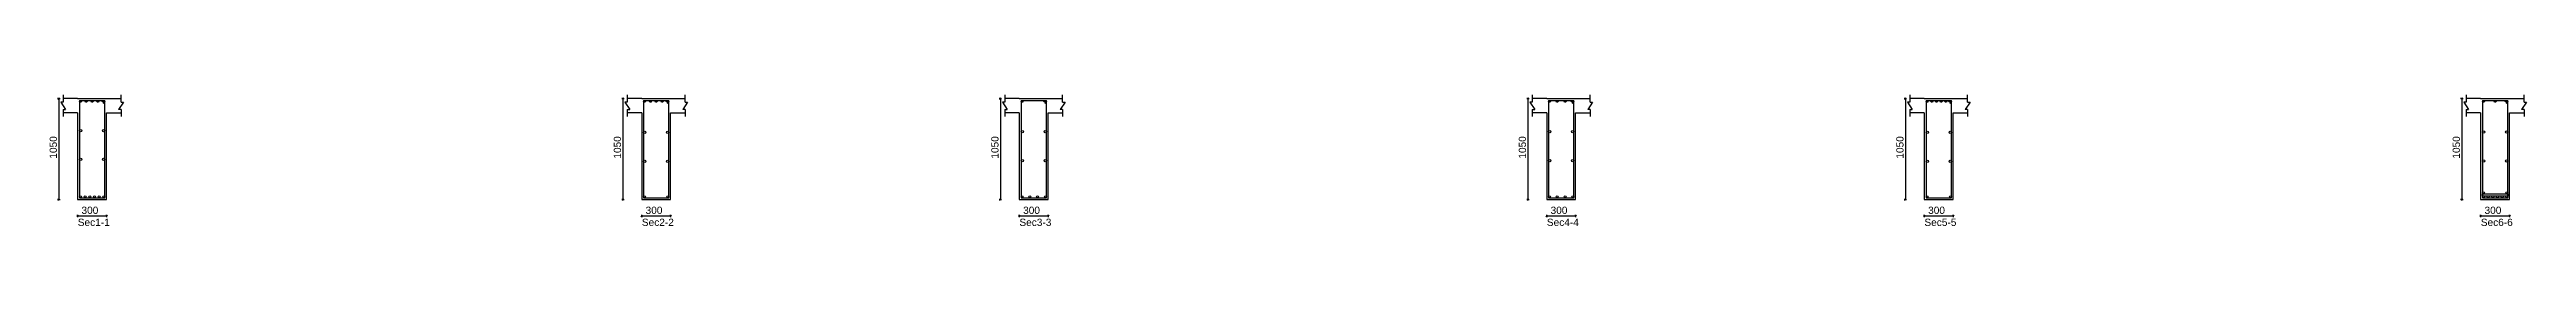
# Model space of a CAD drawing. Extents: x 0 to 98, y 3 to 248.
# Drawn here: x 5.38 to 31.07, y 156.24 to 157.6 of the extents above; entities that cross this region are included whole.
import ezdxf

# ---------------------------------------------------------------- set-up
doc = ezdxf.new("R2010")
doc.units = 0
for name, color, linetype in [('Beam_Cross_Label', 4, 'CONTINUOUS'), ('Beam_CrossSection', 2, 'CONTINUOUS'), ('dim_all', 7, 'CONTINUOUS'), ('main_botbars', 4, 'CONTINUOUS'), ('main_topbars', 4, 'CONTINUOUS'), ('Sidefacebar', 140, 'CONTINUOUS'), ('Spacerbar', 7, 'CONTINUOUS'), ('Stirrup_bar', 1, 'CONTINUOUS')]:
    doc.layers.add(name, color=color, linetype=linetype)
doc.styles.add('STRUDS_Arial', font='ARIAL.TTF', dxfattribs={"height": 0.04})

msp = doc.modelspace()

# ---------------------------------------------------------------- texts
at = {"layer": 'Beam_Cross_Label', "style": 'STRUDS_Arial'}
for s, p in [('Sec1-1', (5.6715, 156.243)), ('Sec2-2', (11.5215, 156.243)), ('Sec3-3', (15.4365, 156.243)), ('Sec4-4', (20.9065, 156.243)), ('Sec5-5', (24.8215, 156.243)), ('Sec6-6', (30.5915, 156.243))]:
    msp.add_text(s, height=0.075, dxfattribs=at).set_placement(p)
at = {"layer": 'dim_all', "style": 'STRUDS_Arial'}
for p in [(5.455, 156.943), (11.305, 156.943), (15.22, 156.943), (20.69, 156.943), (24.605, 156.943), (30.375, 156.943)]:
    msp.add_text('1050', height=0.075, rotation=90, dxfattribs=at).set_placement(p)
for p in [(5.71, 156.368), (11.56, 156.368), (15.475, 156.368), (20.945, 156.368), (24.86, 156.368), (30.63, 156.368)]:
    msp.add_text('300', height=0.075, dxfattribs=at).set_placement(p)

# ---------------------------------------------------------------- linework, layer by layer
at = {"layer": 'Beam_CrossSection'}
for p, q in [((5.52, 157.53), (5.495, 157.53)), ((5.495, 157.53), (5.545, 157.455)), ((5.52, 157.605), (5.52, 157.53)), ((5.67, 157.568), (5.52, 157.568)), ((5.67, 157.568), (5.97, 157.568)), ((5.67, 157.568), (5.67, 157.568)), ((5.97, 157.568), (5.97, 157.568)), ((5.97, 157.568), (6.12, 157.568)), ((6.145, 157.53), (6.095, 157.455)), ((6.12, 157.53), (6.12, 157.605)), ((6.12, 157.53), (6.145, 157.53)), ((11.37, 157.53), (11.345, 157.53)), ((11.345, 157.53), (11.395, 157.455)), ((11.37, 157.605), (11.37, 157.53)), ((11.52, 157.568), (11.37, 157.568)), ((11.52, 157.568), (11.82, 157.568)), ((11.52, 157.568), (11.52, 157.568)), ((11.82, 157.568), (11.82, 157.568)), ((11.82, 157.568), (11.97, 157.568)), ((11.995, 157.53), (11.945, 157.455)), ((11.97, 157.53), (11.97, 157.605)), ((11.97, 157.53), (11.995, 157.53)), ((15.285, 157.53), (15.26, 157.53)), ((15.26, 157.53), (15.31, 157.455)), ((15.285, 157.605), (15.285, 157.53)), ((15.435, 157.568), (15.285, 157.568)), ((15.435, 157.568), (15.735, 157.568)), ((15.435, 157.568), (15.435, 157.568)), ((15.735, 157.568), (15.735, 157.568)), ((15.735, 157.568), (15.885, 157.568)), ((15.91, 157.53), (15.86, 157.455)), ((15.885, 157.53), (15.885, 157.605)), ((15.885, 157.53), (15.91, 157.53)), ((20.755, 157.53), (20.73, 157.53)), ((20.73, 157.53), (20.78, 157.455)), ((20.755, 157.605), (20.755, 157.53)), ((20.905, 157.568), (20.755, 157.568)), ((20.905, 157.568), (21.205, 157.568)), ((20.905, 157.568), (20.905, 157.568)), ((21.205, 157.568), (21.205, 157.568)), ((21.205, 157.568), (21.355, 157.568)), ((21.38, 157.53), (21.33, 157.455)), ((21.355, 157.53), (21.355, 157.605)), ((21.355, 157.53), (21.38, 157.53)), ((24.67, 157.53), (24.645, 157.53)), ((24.645, 157.53), (24.695, 157.455)), ((24.67, 157.605), (24.67, 157.53)), ((24.82, 157.568), (24.67, 157.568)), ((24.82, 157.568), (25.12, 157.568)), ((24.82, 157.568), (24.82, 157.568)), ((25.12, 157.568), (25.12, 157.568)), ((25.12, 157.568), (25.27, 157.568)), ((25.295, 157.53), (25.245, 157.455)), ((25.27, 157.53), (25.27, 157.605)), ((25.27, 157.53), (25.295, 157.53)), ((30.44, 157.53), (30.415, 157.53)), ((30.415, 157.53), (30.465, 157.455)), ((30.44, 157.605), (30.44, 157.53)), ((30.59, 157.568), (30.44, 157.568)), ((30.59, 157.568), (30.89, 157.568)), ((30.59, 157.568), (30.59, 157.568)), ((30.89, 157.568), (30.89, 157.568)), ((30.89, 157.568), (31.04, 157.568)), ((31.065, 157.53), (31.015, 157.455)), ((31.04, 157.53), (31.04, 157.605)), ((31.04, 157.53), (31.065, 157.53)), ((5.52, 157.455), (5.52, 157.38)), ((5.52, 157.455), (5.545, 157.455)), ((5.67, 157.418), (5.52, 157.418)), ((5.67, 157.418), (5.67, 156.518)), ((5.97, 156.518), (5.97, 157.418)), ((5.97, 157.418), (6.12, 157.418)), ((6.12, 157.455), (6.095, 157.455)), ((6.12, 157.455), (6.12, 157.38)), ((11.37, 157.455), (11.37, 157.38)), ((11.37, 157.455), (11.395, 157.455)), ((11.52, 157.418), (11.37, 157.418)), ((11.52, 157.418), (11.52, 156.518)), ((11.82, 156.518), (11.82, 157.418)), ((11.82, 157.418), (11.97, 157.418)), ((11.97, 157.455), (11.945, 157.455)), ((11.97, 157.455), (11.97, 157.38)), ((15.285, 157.455), (15.285, 157.38)), ((15.285, 157.455), (15.31, 157.455)), ((15.435, 157.418), (15.285, 157.418)), ((15.435, 157.418), (15.435, 156.518)), ((15.735, 156.518), (15.735, 157.418)), ((15.735, 157.418), (15.885, 157.418)), ((15.885, 157.455), (15.86, 157.455)), ((15.885, 157.455), (15.885, 157.38)), ((20.755, 157.455), (20.755, 157.38)), ((20.755, 157.455), (20.78, 157.455)), ((20.905, 157.418), (20.755, 157.418)), ((20.905, 157.418), (20.905, 156.518)), ((21.205, 156.518), (21.205, 157.418)), ((21.205, 157.418), (21.355, 157.418)), ((21.355, 157.455), (21.33, 157.455)), ((21.355, 157.455), (21.355, 157.38)), ((24.67, 157.455), (24.67, 157.38)), ((24.67, 157.455), (24.695, 157.455)), ((24.82, 157.418), (24.67, 157.418)), ((24.82, 157.418), (24.82, 156.518)), ((25.12, 156.518), (25.12, 157.418)), ((25.12, 157.418), (25.27, 157.418)), ((25.27, 157.455), (25.245, 157.455)), ((25.27, 157.455), (25.27, 157.38)), ((30.44, 157.455), (30.44, 157.38)), ((30.44, 157.455), (30.465, 157.455)), ((30.59, 157.418), (30.44, 157.418)), ((30.59, 157.418), (30.59, 156.518)), ((30.89, 156.518), (30.89, 157.418)), ((30.89, 157.418), (31.04, 157.418)), ((31.04, 157.455), (31.015, 157.455)), ((31.04, 157.455), (31.04, 157.38)), ((5.67, 156.518), (5.97, 156.518)), ((11.52, 156.518), (11.82, 156.518)), ((15.435, 156.518), (15.735, 156.518)), ((20.905, 156.518), (21.205, 156.518)), ((24.82, 156.518), (25.12, 156.518)), ((30.59, 156.518), (30.89, 156.518))]:
    msp.add_line(p, q, dxfattribs=at)
at = {"layer": 'dim_all'}
for p, q in [((5.475, 157.568), (5.4625, 157.568)), ((5.475, 157.568), (5.4662, 157.559)), ((5.475, 157.568), (5.4838, 157.576)), ((5.475, 157.568), (5.4875, 157.568)), ((5.475, 157.568), (5.475, 156.518)), ((11.325, 157.568), (11.3125, 157.568)), ((11.325, 157.568), (11.3162, 157.559)), ((11.325, 157.568), (11.3338, 157.576)), ((11.325, 157.568), (11.3375, 157.568)), ((11.325, 157.568), (11.325, 156.518)), ((15.24, 157.568), (15.2275, 157.568)), ((15.24, 157.568), (15.2312, 157.559)), ((15.24, 157.568), (15.2488, 157.576)), ((15.24, 157.568), (15.2525, 157.568)), ((15.24, 157.568), (15.24, 156.518)), ((20.71, 157.568), (20.6975, 157.568)), ((20.71, 157.568), (20.7012, 157.559)), ((20.71, 157.568), (20.7188, 157.576)), ((20.71, 157.568), (20.7225, 157.568)), ((20.71, 157.568), (20.71, 156.518)), ((24.625, 157.568), (24.6125, 157.568)), ((24.625, 157.568), (24.6162, 157.559)), ((24.625, 157.568), (24.6338, 157.576)), ((24.625, 157.568), (24.6375, 157.568)), ((24.625, 157.568), (24.625, 156.518)), ((30.395, 157.568), (30.3825, 157.568)), ((30.395, 157.568), (30.3862, 157.559)), ((30.395, 157.568), (30.4039, 157.576)), ((30.395, 157.568), (30.4075, 157.568)), ((30.395, 157.568), (30.395, 156.518)), ((5.475, 156.518), (5.4625, 156.518)), ((5.475, 156.518), (5.4662, 156.509)), ((5.475, 156.518), (5.4838, 156.526)), ((5.475, 156.518), (5.4875, 156.518)), ((11.325, 156.518), (11.3125, 156.518)), ((11.325, 156.518), (11.3162, 156.509)), ((11.325, 156.518), (11.3338, 156.526)), ((11.325, 156.518), (11.3375, 156.518)), ((15.24, 156.518), (15.2275, 156.518)), ((15.24, 156.518), (15.2312, 156.509)), ((15.24, 156.518), (15.2488, 156.526)), ((15.24, 156.518), (15.2525, 156.518)), ((20.71, 156.518), (20.6975, 156.518)), ((20.71, 156.518), (20.7012, 156.509)), ((20.71, 156.518), (20.7188, 156.526)), ((20.71, 156.518), (20.7225, 156.518)), ((24.625, 156.518), (24.6125, 156.518)), ((24.625, 156.518), (24.6162, 156.509)), ((24.625, 156.518), (24.6338, 156.526)), ((24.625, 156.518), (24.6375, 156.518)), ((30.395, 156.518), (30.3825, 156.518)), ((30.395, 156.518), (30.3862, 156.509)), ((30.395, 156.518), (30.4039, 156.526)), ((30.395, 156.518), (30.4075, 156.518)), ((5.67, 156.348), (5.6612, 156.339)), ((5.67, 156.348), (5.67, 156.36)), ((5.67, 156.348), (5.6788, 156.356)), ((5.67, 156.348), (5.67, 156.335)), ((5.67, 156.348), (5.97, 156.348)), ((5.97, 156.348), (5.9612, 156.339)), ((5.97, 156.348), (5.97, 156.36)), ((5.97, 156.348), (5.9788, 156.356)), ((5.97, 156.348), (5.97, 156.335)), ((11.52, 156.348), (11.5112, 156.339)), ((11.52, 156.348), (11.52, 156.36)), ((11.52, 156.348), (11.5288, 156.356)), ((11.52, 156.348), (11.52, 156.335)), ((11.52, 156.348), (11.82, 156.348)), ((11.82, 156.348), (11.8112, 156.339)), ((11.82, 156.348), (11.82, 156.36)), ((11.82, 156.348), (11.8288, 156.356)), ((11.82, 156.348), (11.82, 156.335)), ((15.435, 156.348), (15.4262, 156.339)), ((15.435, 156.348), (15.435, 156.36)), ((15.435, 156.348), (15.4438, 156.356)), ((15.435, 156.348), (15.435, 156.335)), ((15.435, 156.348), (15.735, 156.348)), ((15.735, 156.348), (15.7262, 156.339)), ((15.735, 156.348), (15.735, 156.36)), ((15.735, 156.348), (15.7438, 156.356)), ((15.735, 156.348), (15.735, 156.335)), ((20.905, 156.348), (20.8962, 156.339)), ((20.905, 156.348), (20.905, 156.36)), ((20.905, 156.348), (20.9138, 156.356)), ((20.905, 156.348), (20.905, 156.335)), ((20.905, 156.348), (21.205, 156.348)), ((21.205, 156.348), (21.1962, 156.339)), ((21.205, 156.348), (21.205, 156.36)), ((21.205, 156.348), (21.2138, 156.356)), ((21.205, 156.348), (21.205, 156.335)), ((24.82, 156.348), (24.8112, 156.339)), ((24.82, 156.348), (24.82, 156.36)), ((24.82, 156.348), (24.8288, 156.356)), ((24.82, 156.348), (24.82, 156.335)), ((24.82, 156.348), (25.12, 156.348)), ((25.12, 156.348), (25.1112, 156.339)), ((25.12, 156.348), (25.12, 156.36)), ((25.12, 156.348), (25.1288, 156.356)), ((25.12, 156.348), (25.12, 156.335)), ((30.59, 156.348), (30.5812, 156.339)), ((30.59, 156.348), (30.59, 156.36)), ((30.59, 156.348), (30.5989, 156.356)), ((30.59, 156.348), (30.59, 156.335)), ((30.59, 156.348), (30.89, 156.348)), ((30.89, 156.348), (30.8812, 156.339)), ((30.89, 156.348), (30.89, 156.36)), ((30.89, 156.348), (30.8988, 156.356)), ((30.89, 156.348), (30.89, 156.335))]:
    msp.add_line(p, q, dxfattribs=at)
at = {"layer": 'main_botbars'}
for centre in [(5.6988, 156.546), (5.7473, 156.546), (5.7957, 156.546), (5.8442, 156.546), (5.8928, 156.546), (5.9413, 156.546), (11.5488, 156.546), (11.7913, 156.546), (15.4638, 156.546), (15.5446, 156.546), (15.6254, 156.546), (15.7063, 156.546), (20.9338, 156.546), (21.0146, 156.546), (21.0954, 156.546), (21.1763, 156.546), (24.8488, 156.546), (25.0913, 156.546), (30.6188, 156.586), (30.6188, 156.546), (30.6673, 156.546), (30.7158, 156.546), (30.7643, 156.546), (30.8128, 156.546), (30.8613, 156.586), (30.8613, 156.546)]:
    msp.add_circle(centre, 0.01, dxfattribs=at)
at = {"layer": 'main_topbars'}
for centre in [(5.6988, 157.539), (5.7594, 157.539), (5.82, 157.539), (5.8806, 157.539), (5.9413, 157.539), (11.5488, 157.539), (11.6094, 157.539), (11.67, 157.539), (11.7306, 157.539), (11.7913, 157.539), (15.4638, 157.539), (15.7063, 157.539), (20.9338, 157.539), (21.0146, 157.539), (21.0954, 157.539), (21.1763, 157.539), (24.8488, 157.539), (24.8973, 157.539), (24.9458, 157.539), (24.9943, 157.539), (25.0428, 157.539), (25.0913, 157.539), (30.6188, 157.539), (30.74, 157.539), (30.8613, 157.539)]:
    msp.add_circle(centre, 0.01, dxfattribs=at)
at = {"layer": 'Sidefacebar'}
for centre in [(5.701, 157.235), (5.939, 157.235), (11.551, 157.215), (11.789, 157.215), (15.466, 157.223), (15.704, 157.223), (20.936, 157.223), (21.174, 157.223), (24.851, 157.215), (25.089, 157.215), (30.621, 157.219), (30.859, 157.219), (5.701, 156.935), (5.939, 156.935), (11.551, 156.915), (11.789, 156.915), (15.466, 156.923), (15.704, 156.923), (20.936, 156.923), (21.174, 156.923), (24.851, 156.915), (25.089, 156.915), (30.621, 156.919), (30.859, 156.919)]:
    msp.add_circle(centre, 0.012, dxfattribs=at)
at = {"layer": 'Spacerbar'}
for p, q in [((30.6058, 156.576), (30.8743, 156.576)), ((30.6058, 156.576), (30.6058, 156.556)), ((30.6058, 156.556), (30.8743, 156.556)), ((30.8743, 156.576), (30.8743, 156.556))]:
    msp.add_line(p, q, dxfattribs=at)
at = {"layer": 'Stirrup_bar'}
for p, q in [((5.6887, 157.549), (5.6887, 156.536)), ((5.6887, 157.549), (5.9512, 157.549)), ((5.9342, 157.546), (5.92, 157.532)), ((5.9483, 157.532), (5.9342, 157.518)), ((5.9512, 156.536), (5.9512, 157.549)), ((11.5388, 157.549), (11.5388, 156.536)), ((11.5388, 157.549), (11.8013, 157.549)), ((11.7842, 157.546), (11.77, 157.532)), ((11.7983, 157.532), (11.7842, 157.518)), ((11.8013, 156.536), (11.8013, 157.549)), ((15.4538, 157.549), (15.4538, 156.536)), ((15.4538, 157.549), (15.7163, 157.549)), ((15.6992, 157.546), (15.685, 157.532)), ((15.7133, 157.532), (15.6992, 157.518)), ((15.7163, 156.536), (15.7163, 157.549)), ((20.9238, 157.549), (20.9238, 156.536)), ((20.9238, 157.549), (21.1863, 157.549)), ((21.1692, 157.546), (21.155, 157.532)), ((21.1833, 157.532), (21.1692, 157.518)), ((21.1863, 156.536), (21.1863, 157.549)), ((24.8388, 157.549), (24.8388, 156.536)), ((24.8388, 157.549), (25.1013, 157.549)), ((25.0842, 157.546), (25.07, 157.532)), ((25.0983, 157.532), (25.0842, 157.518)), ((25.1013, 156.536), (25.1013, 157.549)), ((30.6088, 157.549), (30.6088, 156.536)), ((30.6088, 157.549), (30.8713, 157.549)), ((30.8542, 157.546), (30.84, 157.532)), ((30.8683, 157.532), (30.8542, 157.518)), ((30.8713, 156.536), (30.8713, 157.549)), ((5.6887, 156.536), (5.9512, 156.536)), ((11.5388, 156.536), (11.8013, 156.536)), ((15.4538, 156.536), (15.7163, 156.536)), ((20.9238, 156.536), (21.1863, 156.536)), ((24.8388, 156.536), (25.1013, 156.536)), ((30.6088, 156.536), (30.8713, 156.536))]:
    msp.add_line(p, q, dxfattribs=at)

msp.set_redraw_order([(e.dxf.handle, doc.entitydb.next_handle()) for e in msp.query("TEXT MTEXT ATTDEF DIMENSION ARC_DIMENSION")])  # texts and dimensions are drawn at this point

doc.saveas('drawing.dxf')
